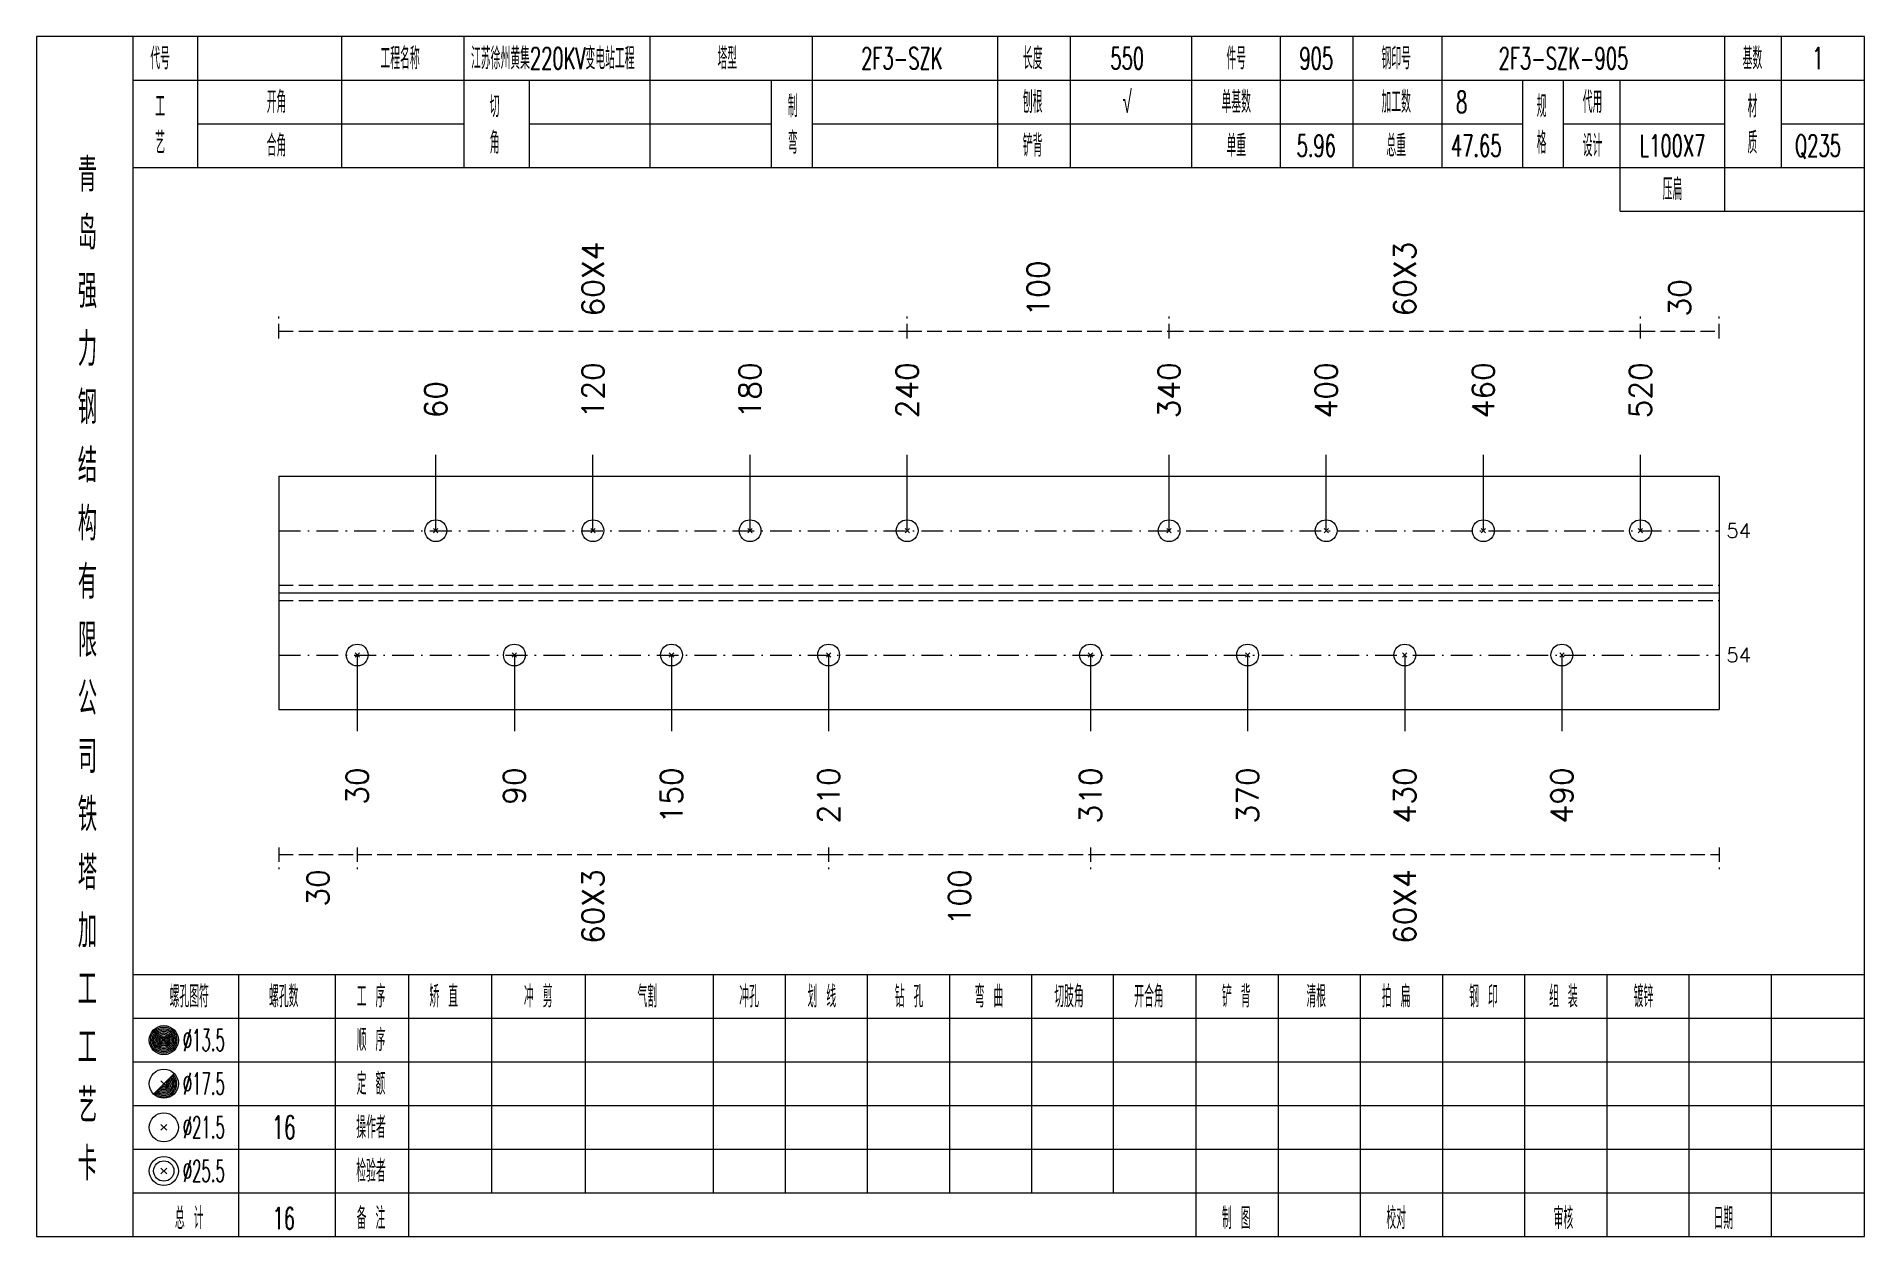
# Model space of a CAD drawing. Extents: x 0 to 4623, y -1159 to 4890.
# Drawn here: x 4359.6 to 4611, y 1125 to 1290 of the extents above; entities that cross this region are included whole.
import ezdxf
from ezdxf.enums import TextEntityAlignment as Align

# ---------------------------------------------------------------- set-up
doc = ezdxf.new("R2010")
doc.units = 0
doc.header["$MEASUREMENT"] = 0
doc.linetypes.add('一点画线', pattern=[5.2, 3, -1, 0.2, -1])
doc.linetypes.add('虚线', pattern=[2.75, 2, -0.75])
doc.layers.get('0').update_dxf_attribs({"linetype": 'CONTINUOUS', "lineweight": 25})
for name, color, linetype, lineweight in [('1', 7, 'CONTINUOUS', 25), ('4', 7, 'CONTINUOUS', 25), ('5', 7, 'CONTINUOUS', 25)]:
    doc.layers.add(name, color=color, linetype=linetype, lineweight=lineweight)
doc.styles.get("Standard").update_dxf_attribs({"font": 'simplex.shx', "width": 0.7, "height": 3, "bigfont": 'gbhzfs.shx'})

msp = doc.modelspace()

# ---------------------------------------------------------------- texts
at = {"color": 8, "linetype": 'Continuous', "lineweight": 9}
for s, p in [('60X4', (4436.122, 1251.5)), ('60X3', (4547.778, 1251.5)), ('100', (4497.353, 1251.5)), ('30', (4585.597, 1251.5))]:
    msp.add_text(s, height=3, rotation=90, dxfattribs=at).set_placement(p, align=Align.MIDDLE_LEFT)
at = {"color": 7, "linetype": 'Continuous', "lineweight": 13}
for s, p in [('120', (4436.122, 1237.5)), ('180', (4457.733, 1237.5)), ('240', (4479.344, 1237.5)), ('340', (4515.362, 1237.5)), ('400', (4536.973, 1237.5)), ('460', (4558.584, 1237.5)), ('520', (4580.195, 1237.5)), ('60', (4414.511, 1237.5))]:
    msp.add_text(s, height=3, rotation=90, dxfattribs=at).set_placement(p, align=Align.MIDDLE_LEFT)
for p in [(4592, 1222.05), (4592, 1204.95)]:
    msp.add_text('54', height=2, dxfattribs=at).set_placement(p, align=Align.MIDDLE_LEFT)
at = {"color": 8, "linetype": 'Continuous', "lineweight": 9}
for s, p in [('30', (4398.303, 1175.5)), ('60X3', (4436.122, 1175.5)), ('100', (4486.547, 1175.5)), ('60X4', (4547.778, 1175.5))]:
    msp.add_text(s, height=3, rotation=90, dxfattribs=at).set_placement(p, align=Align.MIDDLE_RIGHT)
at = {"layer": '1', "color": 7, "linetype": 'Continuous', "lineweight": 13}
for s, p in [('30', (4403.705, 1189.5)), ('90', (4425.316, 1189.5)), ('150', (4446.927, 1189.5)), ('210', (4468.538, 1189.5)), ('310', (4504.556, 1189.5)), ('370', (4526.167, 1189.5)), ('430', (4547.778, 1189.5)), ('490', (4569.389, 1189.5))]:
    msp.add_text(s, height=3, rotation=90, dxfattribs=at).set_placement(p, align=Align.MIDDLE_RIGHT)
at = {"layer": '4', "color": 1, "linetype": 'Continuous', "lineweight": 13}
for s, height, width, p in [('代号', 3, 0.6, (4376.6, 1287)), ('工程名称', 3, 0.6, (4409.6, 1287)), ('江苏徐州黄集220KV变电站工程', 3, 0.6, (4430.6, 1287)), ('塔型', 3, 0.6, (4454.6, 1287)), ('2F3-SZK', 3, 0.6, (4478.6, 1287)), ('长度', 3, 0.6, (4496.6, 1287)), ('550', 3, 0.6, (4509.6, 1287)), ('件号', 3, 0.6, (4524.6, 1287)), ('905', 3, 0.6, (4535.6, 1287)), ('钢印号', 3, 0.6, (4546.6, 1287)), ('2F3-SZK-905', 3, 0.6, (4569.6, 1287)), ('基数', 3, 0.6, (4595.6, 1287)), ('1', 3, 0.6, (4604.6, 1287)), ('开角', 3, 0.6, (4392.6, 1281)), ('制', 3, 0.6, (4463.6, 1280.4)), ('刨根', 3, 0.6, (4496.6, 1281)), ('√', 3, 0.6, (4509.6, 1281)), ('单基数', 3, 0.6, (4524.6, 1281)), ('加工数', 3, 0.6, (4546.6, 1281)), ('8', 3, 0.6, (4555.6, 1281)), ('规', 3, 0.6, (4566.6, 1280.4)), ('代用', 3, 0.6, (4573.6, 1281)), ('材', 3, 0.6, (4595.6, 1280.4)), ('工', 3, 0.6, (4376.6, 1280.4)), ('切', 3, 0.6, (4422.6, 1280.4)), ('艺', 3, 0.6, (4376.6, 1275.4)), ('角', 3, 0.6, (4422.6, 1275.4)), ('弯', 3, 0.6, (4463.6, 1275.4)), ('格', 3, 0.6, (4566.6, 1275.4)), ('质', 3, 0.6, (4595.6, 1275.4)), ('合角', 3, 0.6, (4392.6, 1275)), ('铲背', 3, 0.6, (4496.6, 1275)), ('单重', 3, 0.6, (4524.6, 1275)), ('5.96', 3, 0.6, (4535.6, 1275)), ('总重', 3, 0.6, (4546.6, 1275)), ('47.65', 3, 0.6, (4557.6, 1275)), ('设计', 3, 0.6, (4573.6, 1275)), ('L100X7', 3, 0.6, (4584.6, 1275)), ('Q235', 3, 0.6, (4604.6, 1275)), ('青', 4.6, 0.8, (4366.6, 1271)), ('压扁', 3, 0.6, (4584.6, 1269)), ('岛', 4.6, 0.8, (4366.6, 1263)), ('强', 4.6, 0.8, (4366.6, 1255)), ('力', 4.6, 0.8, (4366.6, 1247)), ('钢', 4.6, 0.8, (4366.6, 1239)), ('结', 4.6, 0.8, (4366.6, 1231)), ('构', 4.6, 0.8, (4366.6, 1223)), ('有', 4.6, 0.8, (4366.6, 1215)), ('限', 4.6, 0.8, (4366.6, 1207)), ('公', 4.6, 0.8, (4366.6, 1199)), ('司', 4.6, 0.8, (4366.6, 1191)), ('铁', 4.6, 0.8, (4366.6, 1183)), ('塔', 4.6, 0.8, (4366.6, 1175)), ('加', 4.6, 0.8, (4366.6, 1167)), ('工', 4.6, 0.8, (4366.6, 1159)), ('螺孔图符', 3, 0.6, (4380.6, 1158)), ('螺孔数', 3, 0.6, (4393.6, 1158)), ('工 序', 3, 0.6, (4405.6, 1158)), ('矫 直', 3, 0.6, (4415.6, 1158)), ('冲 剪', 3, 0.6, (4428.6, 1158)), ('气割', 3, 0.6, (4443.6, 1158)), ('冲孔', 3, 0.6, (4457.6, 1158)), ('划 线', 3, 0.6, (4467.6, 1158)), ('钻 孔', 3, 0.6, (4479.6, 1158)), ('弯 曲', 3, 0.6, (4490.6, 1158)), ('切肢角', 3, 0.6, (4501.6, 1158)), ('开合角', 3, 0.6, (4512.6, 1158)), ('铲 背', 3, 0.6, (4524.6, 1158)), ('清根', 3, 0.6, (4535.6, 1158)), ('拍 扁', 3, 0.6, (4546.6, 1158)), ('钢 印', 3, 0.6, (4558.6, 1158)), ('组 装', 3, 0.6, (4569.6, 1158)), ('镀锌', 3, 0.6, (4580.6, 1158)), ('工', 4.6, 0.8, (4366.6, 1151)), ('%%C13.5', 3, 0.5, (4382.6, 1152)), ('顺 序', 3, 0.6, (4405.6, 1152)), ('%%C17.5', 3, 0.5, (4382.6, 1146)), ('定 额', 3, 0.6, (4405.6, 1146)), ('艺', 4.6, 0.8, (4366.6, 1143)), ('%%C21.5', 3, 0.5, (4382.6, 1140)), ('16', 3.2, 0.6, (4393.6, 1140)), ('操作者', 3, 0.6, (4405.6, 1140)), ('卡', 4.6, 0.8, (4366.6, 1135)), ('%%C25.5', 3, 0.5, (4382.6, 1134)), ('检验者', 3, 0.6, (4405.6, 1134)), ('总 计', 3, 0.6, (4380.6, 1127.5)), ('16', 3, 0.6, (4393.6, 1127.5)), ('备 注', 3, 0.6, (4405.6, 1127.5)), ('制 图', 3, 0.6, (4524.6, 1127.5)), ('校对', 3, 0.6, (4546.6, 1127.5)), ('审核', 3, 0.6, (4569.6, 1127.5)), ('日期', 3, 0.6, (4591.6, 1127.5))]:
    msp.add_text(s, height=height, dxfattribs=dict(at, width=width)).set_placement(p, align=Align.MIDDLE_CENTER)

# ---------------------------------------------------------------- blocks, each defined once
blk = doc.blocks.new('孔21.5')
at = {"layer": '5', "color": 7, "linetype": 'Continuous', "lineweight": 13}
for p, q in [((-0.2, -0.2), (0.2, 0.2)), ((-0.2, 0.2), (0.2, -0.2))]:
    blk.add_line(p, q, dxfattribs=at)
blk.add_circle((0, 0), 1, dxfattribs=at)

# ---------------------------------------------------------------- linework, layer by layer
at = {"color": 8, "linetype": '虚线', "lineweight": 9}
for p, q in [((4392.9, 1248.5), (4392.9, 1251.5)), ((4392.9, 1249.5), (4479.344, 1249.5)), ((4479.344, 1248.5), (4479.344, 1251.5)), ((4479.344, 1248.5), (4479.344, 1251.5)), ((4479.344, 1249.5), (4515.362, 1249.5)), ((4515.362, 1248.5), (4515.362, 1251.5)), ((4515.362, 1248.5), (4515.362, 1251.5)), ((4515.362, 1249.5), (4580.195, 1249.5)), ((4580.195, 1248.5), (4580.195, 1251.5)), ((4580.195, 1248.5), (4580.195, 1251.5)), ((4580.195, 1249.5), (4591, 1249.5)), ((4591, 1248.5), (4591, 1251.5)), ((4392.9, 1178.5), (4392.9, 1175.5)), ((4392.9, 1177.5), (4403.705, 1177.5)), ((4403.705, 1178.5), (4403.705, 1175.5)), ((4403.705, 1178.5), (4403.705, 1175.5)), ((4403.705, 1177.5), (4468.538, 1177.5)), ((4468.538, 1178.5), (4468.538, 1175.5)), ((4468.538, 1178.5), (4468.538, 1175.5)), ((4468.538, 1177.5), (4504.556, 1177.5)), ((4504.556, 1178.5), (4504.556, 1175.5)), ((4504.556, 1178.5), (4504.556, 1175.5)), ((4504.556, 1177.5), (4591, 1177.5)), ((4591, 1178.5), (4591, 1175.5))]:
    msp.add_line(p, q, dxfattribs=at)
at = {"color": 7, "linetype": 'Continuous', "lineweight": 13}
for p, q in [((4414.511, 1222.05), (4414.511, 1232.5)), ((4436.122, 1222.05), (4436.122, 1232.5)), ((4457.733, 1222.05), (4457.733, 1232.5)), ((4479.344, 1222.05), (4479.344, 1232.5)), ((4515.362, 1222.05), (4515.362, 1232.5)), ((4536.973, 1222.05), (4536.973, 1232.5)), ((4558.584, 1222.05), (4558.584, 1232.5)), ((4580.195, 1222.05), (4580.195, 1232.5)), ((4403.705, 1204.95), (4403.705, 1194.5)), ((4425.316, 1204.95), (4425.316, 1194.5)), ((4446.927, 1204.95), (4446.927, 1194.5)), ((4468.538, 1204.95), (4468.538, 1194.5)), ((4504.556, 1204.95), (4504.556, 1194.5)), ((4526.167, 1204.95), (4526.167, 1194.5)), ((4547.778, 1204.95), (4547.778, 1194.5)), ((4569.389, 1204.95), (4569.389, 1194.5))]:
    msp.add_line(p, q, dxfattribs=at)
at = {"color": 7, "linetype": 'Continuous', "lineweight": 18}
for p, q in [((4392.9, 1229.55), (4392.9, 1197.45)), ((4392.9, 1229.55), (4591, 1229.55)), ((4591, 1229.55), (4591, 1197.45)), ((4392.9, 1213.5), (4591, 1213.5))]:
    msp.add_line(p, q, dxfattribs=at)
at = {"color": 3, "linetype": '一点画线', "lineweight": 13}
for p, q in [((4392.9, 1222.05), (4591, 1222.05)), ((4392.9, 1204.95), (4591, 1204.95))]:
    msp.add_line(p, q, dxfattribs=at)
at = {"color": 1, "linetype": '虚线', "lineweight": 18}
for p, q in [((4392.9, 1214.55), (4591, 1214.55)), ((4392.9, 1212.45), (4591, 1212.45))]:
    msp.add_line(p, q, dxfattribs=at)
at = {"layer": '1', "color": 7, "linetype": 'Continuous', "lineweight": 18}
msp.add_line((4392.9, 1197.45), (4591, 1197.45), dxfattribs=at)
at = {"layer": '4', "color": 1, "linetype": 'Continuous', "lineweight": 18}
for p, q in [((4372.9, 1125), (4372.9, 1290)), ((4381.8, 1272), (4381.8, 1290)), ((4401.6, 1272), (4401.6, 1290)), ((4418.4, 1272), (4418.4, 1290)), ((4444, 1272), (4444, 1290)), ((4466.3, 1272), (4466.3, 1290)), ((4491.8, 1272), (4491.8, 1290)), ((4501.8, 1272), (4501.8, 1290)), ((4518.5, 1272), (4518.5, 1290)), ((4530.7, 1272), (4530.7, 1290)), ((4540.7, 1272), (4540.7, 1290)), ((4552.9, 1272), (4552.9, 1290)), ((4591.8, 1266), (4591.8, 1290)), ((4599.6, 1272), (4599.6, 1290)), ((4372.9, 1284), (4611, 1284)), ((4427.4, 1272), (4427.4, 1284)), ((4460.7, 1272), (4460.7, 1284)), ((4564, 1272), (4564, 1284)), ((4569.6, 1272), (4569.6, 1284)), ((4577.4, 1266), (4577.4, 1284)), ((4381.8, 1278), (4418.4, 1278)), ((4427.4, 1278), (4460.7, 1278)), ((4466.3, 1278), (4564, 1278)), ((4569.6, 1278), (4591.8, 1278)), ((4599.6, 1278), (4611, 1278)), ((4372.9, 1272), (4611, 1272)), ((4577.4, 1266), (4611, 1266)), ((4372.9, 1161), (4611, 1161)), ((4387.4, 1125), (4387.4, 1161)), ((4400.7, 1125), (4400.7, 1161)), ((4410.8, 1125), (4410.8, 1161)), ((4422.2, 1131), (4422.2, 1161)), ((4435.1, 1131), (4435.1, 1161)), ((4452.7, 1131), (4452.7, 1161)), ((4462.6, 1131), (4462.6, 1161)), ((4473.9, 1131), (4473.9, 1161)), ((4485.2, 1131), (4485.2, 1161)), ((4496.5, 1131), (4496.5, 1161)), ((4507.7, 1131), (4507.7, 1161)), ((4519.1, 1131), (4519.1, 1161)), ((4530.4, 1131), (4530.4, 1161)), ((4541.7, 1131), (4541.7, 1161)), ((4553, 1131), (4553, 1161)), ((4564.3, 1131), (4564.3, 1161)), ((4575.6, 1131), (4575.6, 1161)), ((4586.9, 1131), (4586.9, 1161)), ((4598.2, 1131), (4598.2, 1161)), ((4372.9, 1155), (4611, 1155)), ((4372.9, 1149), (4611, 1149)), ((4372.9, 1143), (4611, 1143)), ((4372.9, 1137), (4611, 1137)), ((4372.9, 1131), (4611, 1131)), ((4519.1, 1125), (4519.1, 1131)), ((4530.4, 1125), (4530.4, 1131)), ((4541.7, 1125), (4541.7, 1131)), ((4553, 1125), (4553, 1131)), ((4564.3, 1125), (4564.3, 1131)), ((4575.6, 1125), (4575.6, 1131)), ((4586.9, 1125), (4586.9, 1131)), ((4598.2, 1125), (4598.2, 1131))]:
    msp.add_line(p, q, dxfattribs=at)
at = {"layer": '4', "color": 7, "linetype": 'Continuous', "lineweight": 13}
for p, q in [((4376.9, 1151.8), (4377.3, 1152.2)), ((4377.3, 1151.8), (4376.9, 1152.2)), ((4375.686, 1144.586), (4378.514, 1147.414)), ((4376.7, 1146.4), (4377.5, 1145.6)), ((4376.7, 1139.6), (4377.5, 1140.4)), ((4376.7, 1140.4), (4377.5, 1139.6)), ((4376.7, 1133.6), (4377.5, 1134.4)), ((4376.7, 1134.4), (4377.5, 1133.6))]:
    msp.add_line(p, q, dxfattribs=at)
at = {"layer": '4', "color": 1, "linetype": 'Continuous', "lineweight": 18}
msp.add_lwpolyline([(4359.6, 1290), (4359.6, 1125), (4611, 1125), (4611, 1290)], close=True, dxfattribs=at)
at = {"layer": '4', "color": 7, "linetype": 'Continuous', "lineweight": 13}
for centre, radius in [((4377.1, 1152), 2), ((4377.1, 1152), 1.8), ((4377.1, 1152), 1.6), ((4377.1, 1152), 1.4), ((4377.1, 1152), 1.2), ((4377.1, 1152), 1), ((4377.1, 1152), 0.8), ((4377.1, 1152), 0.6), ((4377.1, 1152), 0.4), ((4377.1, 1152), 0.2), ((4377.1, 1146), 2), ((4377.1, 1140), 2), ((4377.1, 1134), 2), ((4377.1, 1134), 1.4)]:
    msp.add_circle(centre, radius, dxfattribs=at)
for radius in [1.8, 1.6, 1.4, 1.2, 1, 0.8, 0.6, 0.4, 0.2]:
    msp.add_arc((4377.1, 1146), radius, 225, 45, dxfattribs=at)

# ---------------------------------------------------------------- block references
at = {"color": 7, "linetype": 'Continuous', "lineweight": 13, "xscale": 1.5, "yscale": 1.5, "zscale": 1.5}
for p in [(4414.511, 1222.05), (4436.122, 1222.05), (4457.733, 1222.05), (4479.344, 1222.05), (4515.362, 1222.05), (4536.973, 1222.05), (4558.584, 1222.05), (4580.195, 1222.05)]:
    msp.add_blockref('孔21.5', p, dxfattribs=at)
at = {"layer": '1', "color": 7, "linetype": 'Continuous', "lineweight": 13, "xscale": 1.5, "yscale": 1.5, "zscale": 1.5}
for p in [(4403.705, 1204.95), (4425.316, 1204.95), (4446.927, 1204.95), (4468.538, 1204.95), (4504.556, 1204.95), (4526.167, 1204.95), (4547.778, 1204.95), (4569.389, 1204.95)]:
    msp.add_blockref('孔21.5', p, dxfattribs=at)

msp.set_redraw_order([(e.dxf.handle, doc.entitydb.next_handle()) for e in msp.query("TEXT MTEXT ATTDEF DIMENSION ARC_DIMENSION")])  # texts and dimensions are drawn at this point

doc.saveas('drawing.dxf')
